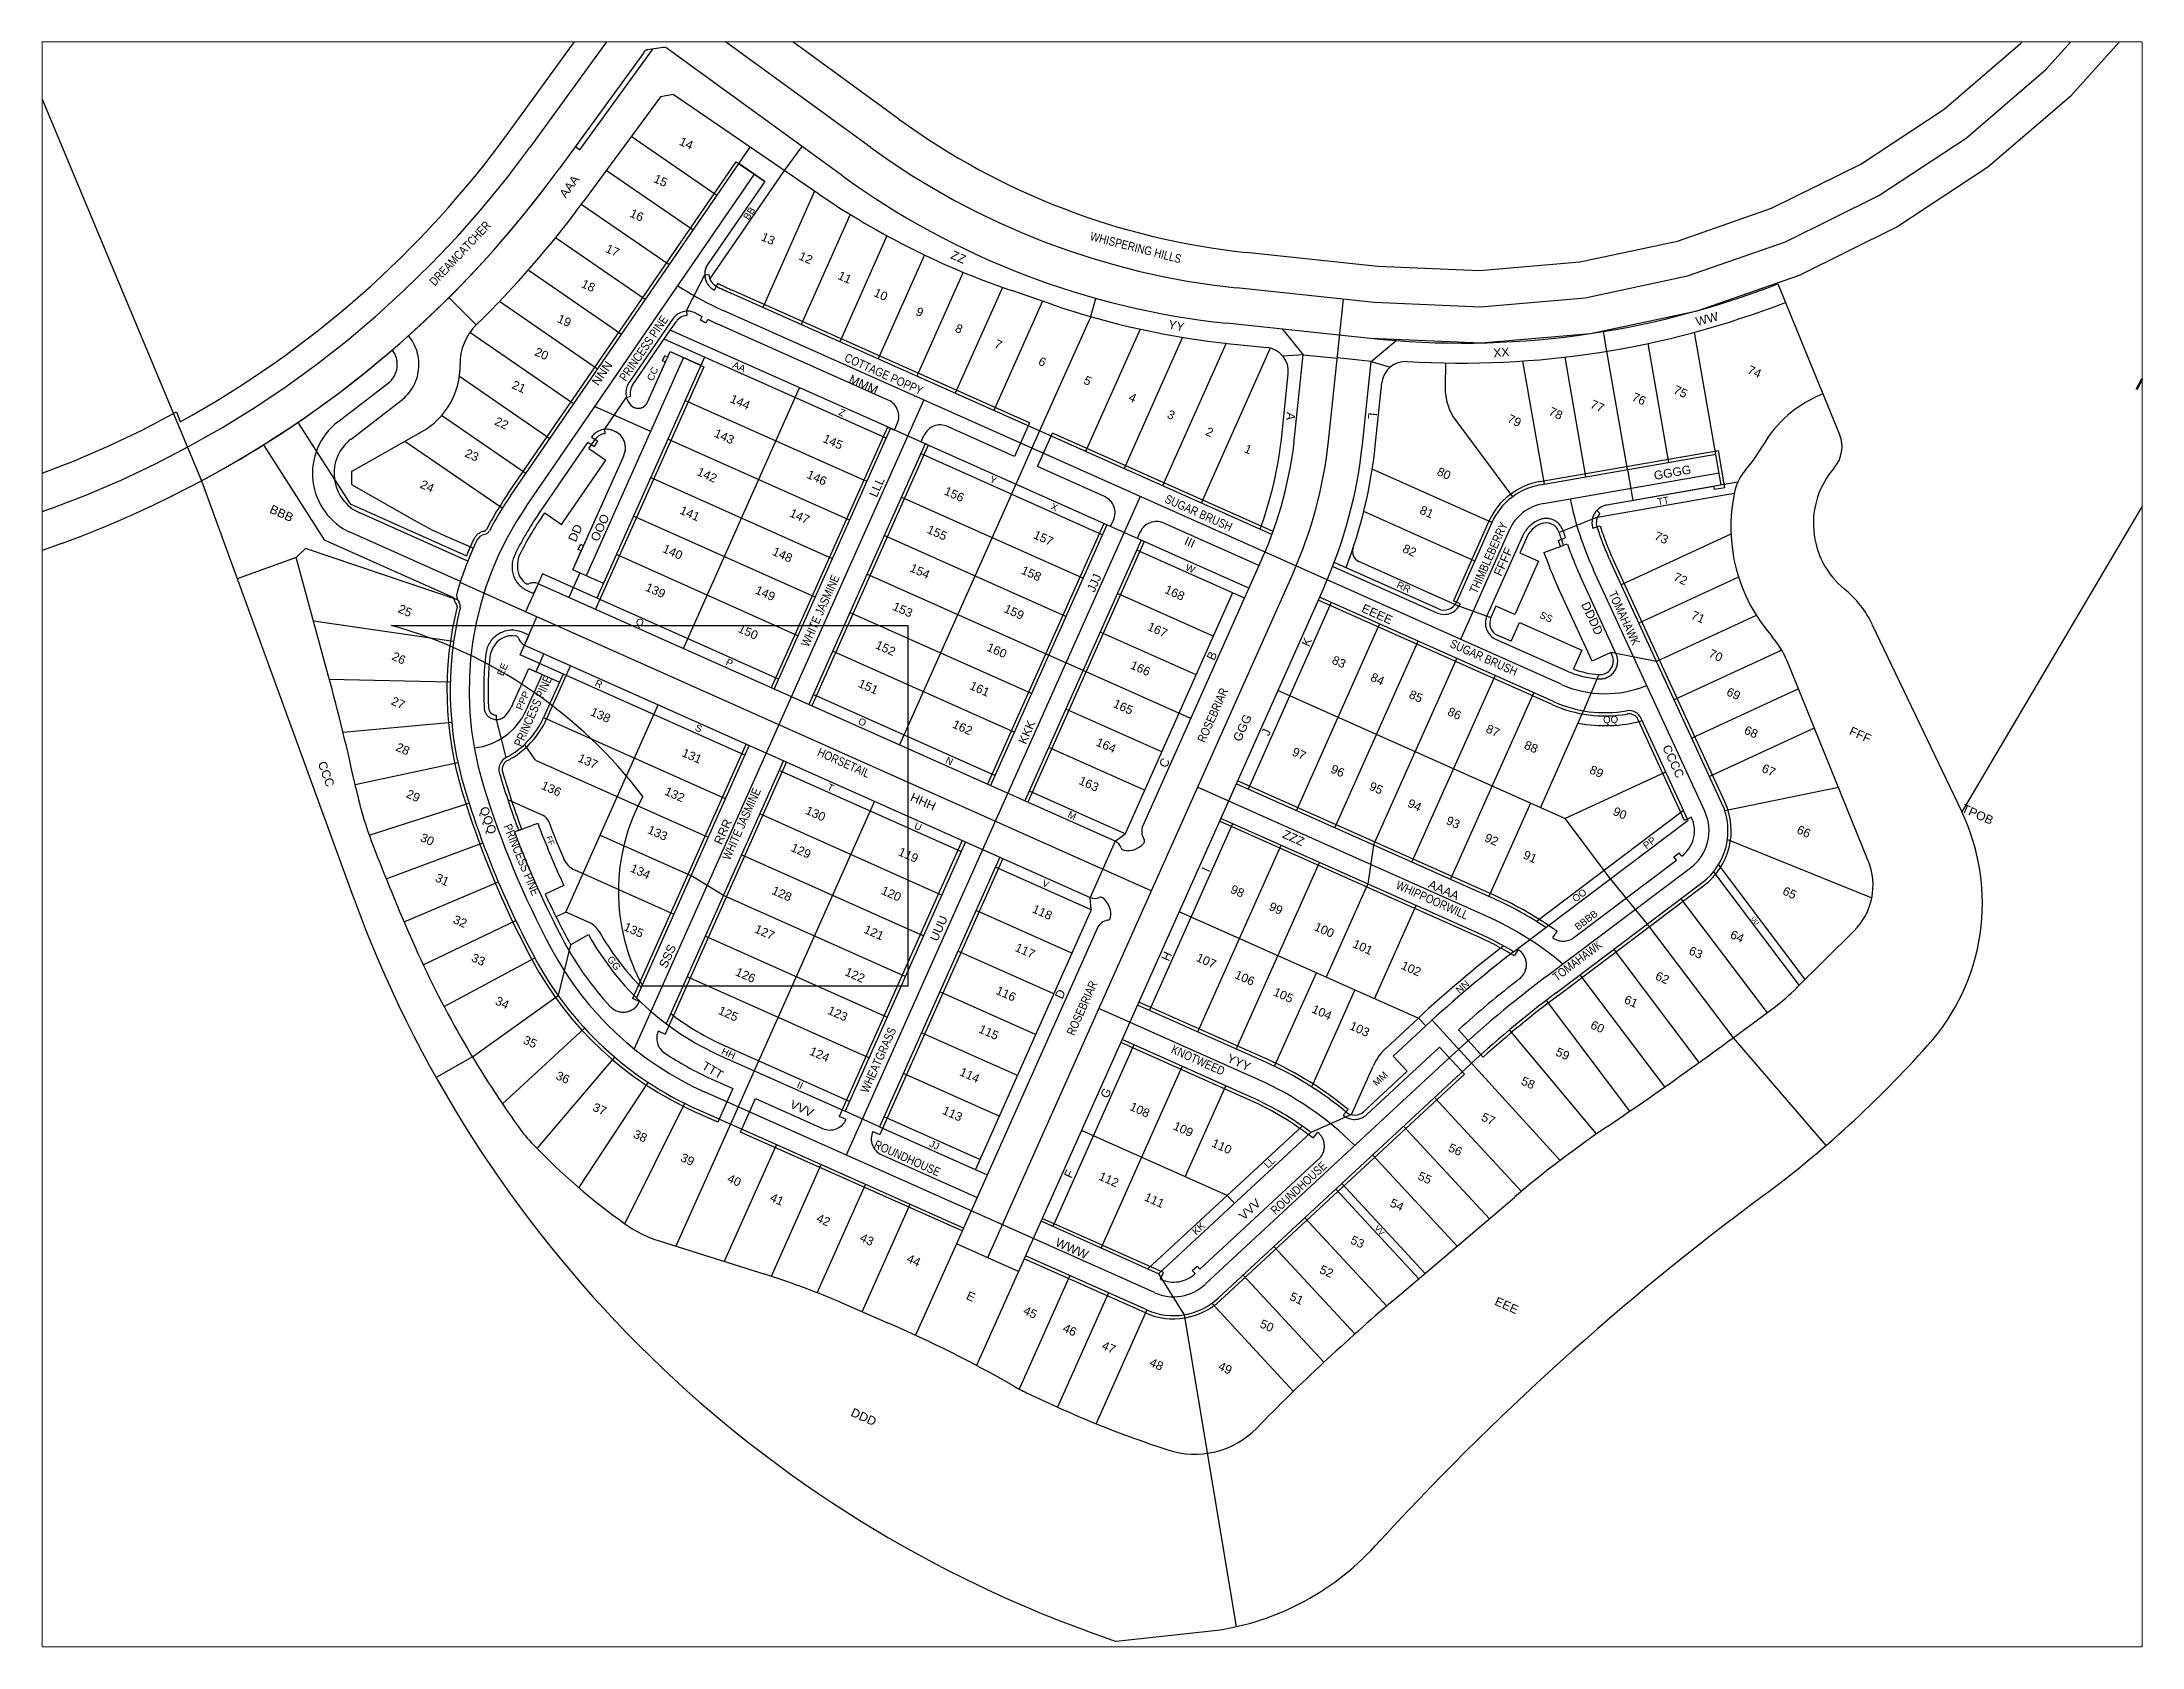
# Paper-space layout 'Layout1' of a CAD drawing. Extents: x 1.06 to 9.54, y 0.81 to 7.29.
# The model-space entities are those that its viewports show. They can reach past a viewport. Long polylines and large blocks are cut down to what shows.
import ezdxf
from ezdxf.enums import TextEntityAlignment as Align

# ---------------------------------------------------------------- set-up
doc = ezdxf.new("R2010")
doc.units = 21
doc.header["$MEASUREMENT"] = 0
doc.linetypes.add('CENTER2', pattern=[1.125, 0.75, -0.125, 0.125, -0.125])
doc.linetypes.add('DASHED2', pattern=[0.375, 0.25, -0.125])
for name, color, linetype in [('1', 7, 'Continuous'), ('V-ANNO', 7, 'Continuous'), ('V-LINE-CALC', 3, 'Continuous'), ('V-LINE-CNTR', 1, 'CENTER2'), ('V-LINE-ESMT', 7, 'DASHED2'), ('V-LINE-LOTS', 3, 'Continuous'), ('V-LINE-PIQ', 2, 'Continuous'), ('V-LINE-RTWY', 1, 'Continuous'), ('V-LINE-TIE', 5, 'DASHED2'), ('V-NODE-TPOB', 7, 'Continuous')]:
    doc.layers.add(name, color=color, linetype=linetype)
doc.styles.add('L80', font='simplex.shx', dxfattribs={"width": 0.85, "height": 8})
doc.styles.add('LOTNUM', font='arial.ttf')
doc.styles.add('ST', font='x-opta1d.shx', dxfattribs={"width": 0.85, "height": 31.496063})

psp = doc.layouts.get("Layout1")

msp = doc.modelspace()

# ---------------------------------------------------------------- texts
at = {"layer": '1', "style": 'ST', "width": 0.85}
for s, rotation, p in [('DREAMCATCHER', 46.8581, (6120203.6, 2197068.9)), ('WHISPERING HILLS', 345.5765, (6120828.6, 2197074.3)), ('PRINCESS PINE', 55.4884, (6120373.5, 2196981.1)), ('COTTAGE POPPY', 335.9545, (6120595.6, 2196957.3)), ('SUGAR BRUSH', 335.9545, (6120886.8, 2196828.9)), ('THIMBLEBERRY', 65.9545, (6121154.9, 2196787.4)), ('WHITE JASMINE', 65.9545, (6120536.8, 2196738.4)), ('TOMAHAWK', 294.7551, (6121280.5, 2196731.6)), ('SUGAR BRUSH', 335.9545, (6121150.5, 2196695.1)), ('PRINCESS PINE', 65.9545, (6120271.1, 2196645.6)), ('ROSEBRIAR', 65.9545, (6120899.8, 2196641.8)), ('HORSETAIL', 335.9545, (6120558.6, 2196597.8)), ('WHITE JASMINE', 65.9545, (6120464, 2196541.2)), ('PRINCESS PINE', 292.4807, (6120260.7, 2196508.1)), ('WHIPPOORWILL', 335.9545, (6121102.9, 2196470.8)), ('TOMAHAWK', 37.0243, (6121237.1, 2196414.7)), ('ROSEBRIAR', 65.9545, (6120778.9, 2196370.9)), ('WHEATGRASS', 65.9545, (6120590.5, 2196322.8)), ('KNOTWEED', 335.9545, (6120886.3, 2196322.7)), ('ROUNDHOUSE', 335.9545, (6120617.3, 2196232)), ('ROUNDHOUSE', 42.8277, (6120979.4, 2196204.5))]:
    msp.add_text(s, height=8, rotation=rotation, dxfattribs=at).set_placement(p, align=Align.MIDDLE_CENTER)
at = {"layer": 'V-ANNO', "style": 'LOTNUM'}
for s, p in [('14', (6120411.3, 2197167.1)), ('15', (6120387.6, 2197132.6)), ('16', (6120365.6, 2197100.6)), ('17', (6120343.1, 2197067.9)), ('13', (6120487, 2197078.8)), ('12', (6120521.8, 2197061.1)), ('18', (6120320.7, 2197035.4)), ('11', (6120557.9, 2197043)), ('10', (6120591.2, 2197027.2)), ('9', (6120627.2, 2197011.1)), ('19', (6120298.5, 2197003.1)), ('8', (6120663.5, 2196995.6)), ('20', (6120277.5, 2196972.4)), ('7', (6120699.9, 2196981.1)), ('6', (6120740.6, 2196965)), ('5', (6120782.5, 2196947.5)), ('74', (6121399.3, 2196955.8)), ('21', (6120256.5, 2196941.9)), ('144', (6120461.1, 2196927.8)), ('4', (6120824.1, 2196931.8)), ('76', (6121292.5, 2196930.7)), ('75', (6121330.9, 2196937.3)), ('22', (6120240.5, 2196908.2)), ('3', (6120859.7, 2196915.9)), ('79', (6121177.2, 2196910.6)), ('78', (6121215.6, 2196917.3)), ('77', (6121254, 2196924)), ('143', (6120446.4, 2196895.9)), ('145', (6120547, 2196891)), ('2', (6120895.3, 2196900)), ('23', (6120213, 2196878.7)), ('1', (6120931, 2196884.1)), ('24', (6120171.7, 2196849.9)), ('142', (6120430.5, 2196860.3)), ('146', (6120532.1, 2196857.7)), ('80', (6121112.1, 2196861.7)), ('156', (6120659.1, 2196842.5)), ('141', (6120414.6, 2196824.7)), ('147', (6120516.2, 2196822.1)), ('81', (6121096.2, 2196826.1)), ('155', (6120643.3, 2196806.9)), ('157', (6120741.7, 2196802)), ('82', (6121080.3, 2196790.5)), ('73', (6121313.3, 2196802.2)), ('140', (6120398.7, 2196789.1)), ('148', (6120500.3, 2196786.5)), ('154', (6120627.4, 2196771.3)), ('139', (6120382.8, 2196753.5)), ('149', (6120484.4, 2196750.9)), ('158', (6120730.4, 2196769.2)), ('168', (6120863.1, 2196751.3)), ('72', (6121330.9, 2196764.3)), ('25', (6120151.2, 2196734.8)), ('153', (6120611.5, 2196735.7)), ('159', (6120714.5, 2196733.6)), ('150', (6120468.5, 2196715.2)), ('167', (6120847.2, 2196717.1)), ('71', (6121347.2, 2196728.9)), ('152', (6120595.6, 2196700.1)), ('160', (6120698.6, 2196698)), ('70', (6121363.5, 2196693.4)), ('26', (6120145.4, 2196690.9)), ('166', (6120831.4, 2196681.5)), ('83', (6121015, 2196687.4)), ('151', (6120579.7, 2196664.5)), ('161', (6120682.7, 2196662.4)), ('84', (6121050.6, 2196671.5)), ('85', (6121086.2, 2196655.6)), ('69', (6121379.9, 2196658)), ('27', (6120144.8, 2196649.5)), ('138', (6120332, 2196638.2)), ('165', (6120815.5, 2196645.8)), ('86', (6121121.8, 2196639.7)), ('162', (6120666.8, 2196626.8)), ('87', (6121157.4, 2196623.8)), ('68', (6121396.2, 2196622.6)), ('28', (6120149.1, 2196606.9)), ('137', (6120320.4, 2196595.5)), ('131', (6120416.5, 2196600.4)), ('164', (6120799.6, 2196610.2)), ('97', (6120978.1, 2196602.5)), ('88', (6121192.7, 2196608.8)), ('96', (6121013.8, 2196586.6)), ('89', (6121253.2, 2196586)), ('67', (6121412.5, 2196587.2)), ('29', (6120158.7, 2196563.6)), ('136', (6120286.5, 2196570.1)), ('132', (6120400.6, 2196564.8)), ('163', (6120783.7, 2196574.6)), ('95', (6121049.4, 2196570.7)), ('130', (6120530.9, 2196547.1)), ('94', (6121085, 2196554.9)), ('93', (6121120.6, 2196539)), ('90', (6121274.9, 2196547.5)), ('30', (6120171.7, 2196523.2)), ('133', (6120384.8, 2196529.2)), ('92', (6121156.2, 2196523.1)), ('66', (6121444.9, 2196530.5)), ('129', (6120517.4, 2196512.7)), ('119', (6120616.7, 2196508.8)), ('91', (6121191.8, 2196507.2)), ('31', (6120185.6, 2196486)), ('134', (6120368.9, 2196493.6)), ('128', (6120499.7, 2196473)), ('120', (6120600.9, 2196473)), ('98', (6120921.1, 2196475.4)), ('65', (6121431.8, 2196473.8)), ('32', (6120202.1, 2196447.4)), ('118', (6120740.6, 2196455.9)), ('99', (6120956.7, 2196459.5)), ('135', (6120362.7, 2196439.4)), ('127', (6120483.8, 2196437.4)), ('121', (6120584.9, 2196437.1)), ('100', (6121001.4, 2196439.5)), ('101', (6121037, 2196423.6)), ('64', (6121383.3, 2196433.5)), ('33', (6120219, 2196412.1)), ('117', (6120724.7, 2196420.2)), ('107', (6120892.3, 2196411)), ('102', (6121081.8, 2196403.7)), ('63', (6121345.1, 2196418.6)), ('126', (6120466.1, 2196397.7)), ('122', (6120567.3, 2196397.8)), ('106', (6120927.9, 2196395.1)), ('62', (6121314.1, 2196395.2)), ('34', (6120241.1, 2196372.1)), ('116', (6120707, 2196380.5)), ('105', (6120963.6, 2196379.2)), ('104', (6120999.2, 2196363.3)), ('61', (6121285.2, 2196373.4)), ('125', (6120450.2, 2196362)), ('123', (6120551.4, 2196362.1)), ('115', (6120691.1, 2196344.9)), ('103', (6121034.1, 2196347.8)), ('60', (6121254.1, 2196349.9)), ('35', (6120266.9, 2196336)), ('124', (6120534.6, 2196324.4)), ('59', (6121221.9, 2196324.9)), ('114', (6120673.4, 2196305.2)), ('36', (6120297.1, 2196303)), ('58', (6121189.9, 2196298.1)), ('37', (6120331.2, 2196273.8)), ('113', (6120657.5, 2196269.6)), ('108', (6120830.8, 2196273.1)), ('38', (6120368.8, 2196248.9)), ('109', (6120871, 2196255.2)), ('57', (6121153.2, 2196264.7)), ('39', (6120412.4, 2196227.2)), ('110', (6120906.6, 2196239.3)), ('56', (6121122.6, 2196236.3)), ('112', (6120802.1, 2196208.7)), ('55', (6121094.4, 2196210.2)), ('40', (6120455.7, 2196208)), ('41', (6120495.2, 2196190.3)), ('111', (6120844.3, 2196189.5)), ('42', (6120538.1, 2196171.2)), ('54', (6121068.6, 2196185.3)), ('43', (6120578.4, 2196153.2)), ('53', (6121032.2, 2196151)), ('44', (6120621.6, 2196133.9)), ('52', (6121003.5, 2196123.7)), ('51', (6120975.9, 2196098.7)), ('45', (6120729.5, 2196085.8)), ('50', (6120948.3, 2196073.5)), ('46', (6120766, 2196069.5)), ('47', (6120802.1, 2196053.4)), ('48', (6120846.2, 2196037.8)), ('49', (6120909.7, 2196034.3))]:
    msp.add_text(s, height=8, rotation=335.9545, dxfattribs=at).set_placement(p, align=Align.CENTER)
for s, height, rotation, p in [(' AAA', 8, 54, (6120303.8, 2197129.5)), (' BB', 6.4, 55.4884, (6120470.4, 2197104.8)), (' ZZ', 8, 335.9545, (6120663.2, 2197066.1)), (' WW', 8, 14.8837, (6121355.5, 2197007.9)), (' YY', 8, 347.9219, (6120864.7, 2197002.4)), (' XX', 8, 4.6107, (6121165.2, 2196977.2)), (' NNN', 8, 55.4884, (6120334.1, 2196956.7)), (' CC', 6.4, 65.9545, (6120381.2, 2196956.3)), (' AA', 6.4, 335.9545, (6120460.7, 2196964.5)), (' MMM', 8, 335.9545, (6120575.5, 2196948.3)), (' Z', 6.4, 335.9545, (6120555.8, 2196922.2)), (' A', 8, 264, (6120972.1, 2196919.7)), (' L', 8, 264, (6121047.7, 2196920)), (' LLL', 8, 65.9545, (6120588.5, 2196851.3)), (' Y', 6.4, 335.9545, (6120695.7, 2196859.9)), (' GGGG', 8, 9.8837, (6121323.5, 2196866)), (' X', 6.4, 335.9545, (6120752.2, 2196834.8)), (' TT', 6.4, 9.8837, (6121315.2, 2196839.8)), (' BBB', 8, 335.9545, (6120037.2, 2196829.1)), (' OOO', 8, 65.9545, (6120332.4, 2196813.8)), (' DD', 8, 65.9545, (6120309.6, 2196808.9)), (' III', 8, 335.9545, (6120877.2, 2196802.3)), (' W', 6.4, 335.9545, (6120878, 2196778)), (' FFFF', 8, 65.9545, (6121167.9, 2196782.3)), (' JJJ', 8, 65.9545, (6120789.6, 2196762.7)), (' RR', 6.4, 335.9545, (6121075.3, 2196760.8)), (' EEEE', 8, 335.9545, (6121050.5, 2196735.9)), (' DDDD', 8, 294.7551, (6121250.2, 2196732.8)), (' Q', 6.4, 335.9545, (6120368.5, 2196727.5)), (' SS', 6.4, 335.9545, (6121207.2, 2196733.1)), (' K', 8, 65.9545, (6120986.1, 2196708.1)), (' EE', 6.4, 65.9545, (6120242.4, 2196683)), (' P', 6.4, 335.9545, (6120451.7, 2196690.8)), (' B', 8, 65.9545, (6120898.4, 2196695.3)), (' PPP', 6.4, 65.9545, (6120261.1, 2196654.2)), (' R', 6.4, 335.9545, (6120330.8, 2196671.3)), (' S', 6.4, 335.9545, (6120423.3, 2196630.2)), (' O', 6.4, 335.9545, (6120574.5, 2196635.9)), (' KKK', 8, 65.9545, (6120727.2, 2196624.6)), (' GGG', 8, 65.9545, (6120926.6, 2196628.7)), (' J', 8, 65.9545, (6120948.6, 2196624.6)), (' QQ', 6.4, 1.6136, (6121266.6, 2196636.8)), (' FFF', 8, 335.9545, (6121497.4, 2196624.3)), (' CCCC', 8, 294.7551, (6121325.2, 2196600.5)), (' CCC', 8, 290.017, (6120079.3, 2196588.8)), (' N', 6.4, 335.9545, (6120655.1, 2196599.9)), (' C', 8, 65.9545, (6120854.5, 2196596.3)), (' T', 6.4, 335.9545, (6120545.2, 2196575.4)), (' HHH', 8, 335.9545, (6120630.6, 2196562.4)), (' QQQ', 8, 289.0955, (6120228.2, 2196545.7)), (' M', 6.4, 335.9545, (6120768.6, 2196549.5)), (' FF', 5.12, 293.5705, (6120286.7, 2196526.7)), (' RRR', 8, 65.9545, (6120446.1, 2196532.6)), (' U', 6.4, 335.9545, (6120626.2, 2196539.3)), (' ZZZ', 8, 335.9545, (6120973.2, 2196528.9)), (' PP', 6.4, 37.0243, (6121302.8, 2196523)), (' V', 6.4, 335.9545, (6120744.3, 2196486.4)), (' I', 8, 65.9545, (6120892.7, 2196497.6)), (' AAAA', 8, 335.9545, (6121112.1, 2196480.7)), (' OO', 6.4, 37.0243, (6121237.9, 2196474.4)), (' UUU', 8, 65.9545, (6120645.8, 2196443.2)), (' BBBB', 6.4, 37.0243, (6121244.2, 2196451.5)), (' UU', 4, 307.0243, (6121401.1, 2196452.3)), (' GG', 6.4, 306.9837, (6120345.3, 2196413.4)), (' SSS', 8, 65.9545, (6120394.9, 2196417.5)), (' H', 8, 65.9545, (6120856.6, 2196417.4)), (' NN', 6.4, 40.325, (6121129.9, 2196389.7)), (' D', 8, 65.9545, (6120758.1, 2196382.4)), (' HH', 6.4, 335.9545, (6120450.8, 2196329.5)), (' TTT', 8, 329.3161, (6120436, 2196314.2)), (' YYY', 8, 335.9545, (6120922.7, 2196321.3)), (' II', 6.4, 335.9545, (6120516.9, 2196300)), (' G', 8, 65.9545, (6120800.3, 2196290.9)), (' MM', 6.4, 42.8277, (6121053.9, 2196304.7)), ('  VVV', 8, 335.9545, (6120517, 2196279.3)), (' JJ', 6.4, 335.9545, (6120641.3, 2196244.6)), (' F', 8, 65.9545, (6120766.3, 2196216.1)), (' LL', 6.4, 42.8277, (6120951.5, 2196227.1)), (' VVV', 8, 42.8277, (6120932.9, 2196183.6)), (' WWW', 8, 335.9545, (6120768.2, 2196149.2)), (' KK', 6.4, 42.8277, (6120885.8, 2196166.1)), (' VV', 5.12, 312.8277, (6121053.5, 2196166)), (' E', 8, 335.9545, (6120674.7, 2196104.8)), (' EEE', 8, 335.9545, (6121170.3, 2196096.5)), (' DDD', 8, 335.9545, (6120575.6, 2195993.4))]:
    msp.add_text(s, height=height, rotation=rotation, dxfattribs=at).set_placement(p, align=Align.MIDDLE)
at = {"layer": 'V-ANNO', "style": 'L80', "width": 0.85}
msp.add_text('TIE', height=36, rotation=61.7541, dxfattribs=at).set_placement((6121785.2, 2196924.8))
at = {"layer": 'V-ANNO', "color": 1, "style": 'LOTNUM'}
msp.add_text('TPOB', height=8, rotation=335.9545, dxfattribs=at).set_placement((6121607.3, 2196550.1), align=Align.MIDDLE)

# ---------------------------------------------------------------- linework, layer by layer
at = {"layer": 'V-LINE-CALC'}
msp.add_line((6122029.9, 2197294.1), (6121592.6, 2196552.3), dxfattribs=at)
at = {"layer": 'V-LINE-CNTR'}
for p, q in [((6120583.5, 2197166.8), (6120343.6, 2197341.1)), ((6120377.1, 2197316.7), (6120268.2, 2197166.8)), ((6120264.8, 2196834.8), (6120476, 2197142)), ((6121049, 2197023.6), (6120921.8, 2197037)), ((6121222.1, 2196670.3), (6120447, 2197016.1)), ((6121006.9, 2196895.3), (6121020.7, 2197026.6)), ((6120410.3, 2196972.5), (6120320.3, 2196770.7)), ((6120328.3, 2196927.3), (6120379.9, 2196904.3)), ((6120632.6, 2196933.3), (6120364.8, 2196333.1)), ((6121205.8, 2196837.6), (6121368.2, 2196865.9)), ((6120832.6, 2196844.1), (6120560.8, 2196234.9)), ((6119824.6, 2196832.5), (6119776.3, 2196814.9)), ((6121174, 2196812.8), (6121128.9, 2196711.8)), ((6120974.4, 2196774.1), (6120691.5, 2196140)), ((6121354.9, 2196552.9), (6121251.8, 2196776.5)), ((6120842.8, 2196479.2), (6120225.7, 2196754.6)), ((6120279.5, 2196679.3), (6120264.9, 2196646.7)), ((6121153, 2196455.8), (6120885.6, 2196575.1)), ((6121207.1, 2196399), (6121341.8, 2196500.6)), ((6120942.6, 2196304.4), (6120794.4, 2196370.6)), ((6121121.6, 2196327.5), (6120892.8, 2196115.4)), ((6120846.1, 2196107.7), (6120430.3, 2196293.2))]:
    msp.add_line(p, q, dxfattribs=at)
for centre, radius, start, end in [((6121130, 2197794.4), 775, 264, 19), ((6119499.6, 2197725.2), 950, 290, 324), ((6120994.9, 2197733.1), 700, 234, 264), ((6120569.2, 2197290.1), 300, 236.8347, 245.9545), ((6120609.1, 2196937.1), 400, 335.9545, 354), ((6121524.3, 2196902.1), 300, 191.5802, 204.7551), ((6120512, 2196664.9), 300, 145.4884, 196.9489), ((6121213.2, 2196795.2), 43, 99.8837, 155.9545), ((6121262.8, 2196761.6), 100, 245.9545, 292.6065), ((6120210.2, 2196671.2), 60, 276.3065, 335.9546), ((6121029.5, 2196822.6), 841, 196.9489, 208.1754), ((6121315.9, 2196534.9), 43, 307.0243, 24.7553), ((6121030.7, 2196181.9), 300, 49.9589, 65.9545), ((6120552.6, 2196567.1), 300, 208.1754, 245.9545), ((6121869.4, 2195520.8), 1100, 127.0243, 132.8277), ((6120820.3, 2196030.5), 300, 45.3113, 65.9545), ((6120863.6, 2196146.9), 43, 245.9545, 312.8277)]:
    msp.add_arc(centre, radius, start, end, dxfattribs=at)
at = {"layer": 'V-LINE-ESMT'}
for p, q in [((6120373.8, 2197255.1), (6120310.3, 2197167.7)), ((6120314.3, 2197164.8), (6120382, 2197257.9)), ((6120382, 2197257.9), (6120377, 2197257.1)), ((6120247.9, 2196846.4), (6120459.1, 2197153.6)), ((6120310.3, 2197167.7), (6120314.3, 2197164.8)), ((6120459.1, 2197153.6), (6120485.4, 2197135.5)), ((6120485.4, 2197135.5), (6120432.8, 2197059)), ((6120438.9, 2197034.9), (6120442.1, 2197041.2)), ((6120730.5, 2196912.1), (6120455.3, 2197034.8)), ((6120400.4, 2197008.2), (6120359.9, 2196949.3)), ((6120425.9, 2197007.3), (6120427.5, 2197010.5)), ((6120431.3, 2197004.7), (6120432.8, 2197007.8)), ((6120599.7, 2196933.2), (6120441.5, 2197003.8)), ((6120390.9, 2196969.6), (6120393, 2196974.2)), ((6120395.7, 2196973), (6120393, 2196974.2)), ((6120395.7, 2196973), (6120398, 2196978)), ((6120398, 2196978), (6120429, 2196964.1)), ((6120429, 2196964.1), (6120328.9, 2196739.7)), ((6120377.1, 2196931.2), (6120393.7, 2196968.4)), ((6120393.7, 2196968.4), (6120390.9, 2196969.6)), ((6120090.6, 2196913), (6120137, 2196948.7)), ((6120102.8, 2196897.1), (6120149.2, 2196932.8)), ((6120053.7, 2196912.6), (6120101.9, 2196837.2)), ((6120325.3, 2196899), (6120331.1, 2196895.1)), ((6120345.6, 2196904.8), (6120347, 2196904.2)), ((6120599, 2196908.3), (6120491.4, 2196667.2)), ((6120599, 2196908.3), (6120605.4, 2196905.5)), ((6120605.4, 2196905.5), (6120608.1, 2196911.4)), ((6120630.1, 2196894.5), (6120632.7, 2196900.4)), ((6120716.6, 2196881), (6120654.5, 2196908.7)), ((6120730.5, 2196912.1), (6120716.6, 2196881)), ((6120737.6, 2196871.7), (6120751.5, 2196902.7)), ((6120955.6, 2196811.6), (6120751.5, 2196902.7)), ((6120021.9, 2196891.8), (6120078, 2196804.1)), ((6120275.9, 2196827.2), (6120321.9, 2196894.1)), ((6120317.8, 2196798.3), (6120355.3, 2196882.4)), ((6120327.7, 2196890.1), (6120321.9, 2196894.1)), ((6120327.7, 2196890.1), (6120331.1, 2196895.1)), ((6120636.5, 2196891.6), (6120528.9, 2196650.5)), ((6120636.5, 2196891.6), (6120630.1, 2196894.5)), ((6121202.3, 2196857.8), (6121367.6, 2196886.6)), ((6121373.6, 2196852.1), (6121367.6, 2196886.6)), ((6120799.7, 2196844), (6120737.6, 2196871.7)), ((6121363.3, 2196853.4), (6121264.3, 2196836.1)), ((6121363.8, 2196850.4), (6121363.3, 2196853.4)), ((6121373.6, 2196852.1), (6121363.8, 2196850.4)), ((6120101.9, 2196837.2), (6120209.5, 2196789.2)), ((6120210.8, 2196784.3), (6120110.8, 2196828.8)), ((6120799, 2196819.1), (6120691.4, 2196578)), ((6120805.4, 2196816.2), (6120799, 2196819.1)), ((6120805.4, 2196816.2), (6120808.1, 2196822.2)), ((6120942.6, 2196780.2), (6120854.5, 2196819.5)), ((6121155.2, 2196821.1), (6121122.4, 2196747.6)), ((6120078, 2196804.1), (6120197.7, 2196750.7)), ((6120204, 2196765.4), (6120102.7, 2196810.6)), ((6120313, 2196795), (6120315.1, 2196799.5)), ((6120317.8, 2196798.3), (6120315.1, 2196799.5)), ((6120836.5, 2196802.4), (6120728.9, 2196561.3)), ((6120830.1, 2196805.2), (6120832.7, 2196811.2)), ((6120836.5, 2196802.4), (6120830.1, 2196805.2)), ((6121186.3, 2196807.3), (6121153.5, 2196733.7)), ((6121219.4, 2196803.4), (6121225.9, 2196805.8)), ((6121221.3, 2196797.7), (6121227.8, 2196800.1)), ((6121251.4, 2196814.8), (6121258.1, 2196817)), ((6120307.9, 2196776.2), (6120315.8, 2196793.7)), ((6120315.8, 2196793.7), (6120313, 2196795)), ((6121373.5, 2196561.5), (6121270.5, 2196785.1)), ((6120275.8, 2196763.4), (6120271.7, 2196754.3)), ((6120314.3, 2196773.4), (6120304.2, 2196750.7)), ((6120314.3, 2196773.4), (6120307.9, 2196776.2)), ((6121010.8, 2196779.4), (6121107, 2196736.4)), ((6121272.8, 2196698.7), (6121239.6, 2196770.8)), ((6120266.2, 2196756.8), (6120271.7, 2196754.3)), ((6121213.7, 2196651.6), (6120997.3, 2196748.1)), ((6121128.8, 2196744.7), (6121122.4, 2196747.6)), ((6120267.3, 2196715.8), (6120261.8, 2196718.2)), ((6120267.3, 2196715.8), (6120263.2, 2196706.6)), ((6121227.6, 2196682.6), (6121161.8, 2196711.9)), ((6120252.6, 2196652.2), (6120267.2, 2196684.8)), ((6120267.2, 2196684.8), (6120273.6, 2196682)), ((6120281, 2196698.7), (6120273.6, 2196682)), ((6120305.7, 2196687.7), (6120283.7, 2196638.4)), ((6121336.3, 2196544.3), (6121293.4, 2196637.4)), ((6120468.2, 2196615.2), (6120363.2, 2196379.8)), ((6120505.7, 2196598.5), (6120393.4, 2196346.8)), ((6121161.3, 2196474.6), (6120922.7, 2196581)), ((6121342.7, 2196547.3), (6121336.3, 2196544.3)), ((6120254, 2196533.8), (6120260.6, 2196536.2)), ((6121144.6, 2196437.1), (6120906, 2196543.6)), ((6120668.2, 2196525.9), (6120554.3, 2196270.7)), ((6120705.7, 2196509.2), (6120591.8, 2196254)), ((6121326.4, 2196510.9), (6121331.2, 2196514.6)), ((6121328.9, 2196507.7), (6121326.4, 2196510.9)), ((6121333.6, 2196511.4), (6121331.2, 2196514.6)), ((6121233.9, 2196436.2), (6121328.9, 2196507.7)), ((6121219.4, 2196382.6), (6121354.1, 2196484.2)), ((6121214.3, 2196436), (6121218.4, 2196441.6)), ((6121182.2, 2196425), (6121178.5, 2196419.1)), ((6120369.6, 2196376.9), (6120363.2, 2196379.8)), ((6120950.9, 2196323.2), (6120831.5, 2196376.4)), ((6120387, 2196349.7), (6120393.4, 2196346.8)), ((6120934.2, 2196285.7), (6120814.8, 2196339)), ((6121109.5, 2196334.7), (6121042.3, 2196272.3)), ((6121132.6, 2196309.7), (6121109.5, 2196334.7)), ((6121149.9, 2196325.5), (6121127.2, 2196350.9)), ((6120435.8, 2196305.5), (6120455.8, 2196296.6)), ((6120455.8, 2196296.6), (6120442, 2196265.5)), ((6121132.6, 2196309.7), (6120906.8, 2196100.4)), ((6120463, 2196256.1), (6120476.8, 2196287.2)), ((6120476.8, 2196287.2), (6120538.9, 2196259.5)), ((6121020.5, 2196271.7), (6121025, 2196277.1)), ((6120442, 2196265.5), (6120422, 2196274.4)), ((6120668, 2196164.7), (6120463, 2196256.1)), ((6120560.7, 2196267.8), (6120554.3, 2196270.7)), ((6120585.4, 2196256.8), (6120591.8, 2196254)), ((6120996.7, 2196256.2), (6120992.4, 2196250.7)), ((6120593.7, 2196235), (6120681.9, 2196195.7)), ((6120888, 2196129.4), (6120997.8, 2196231.1)), ((6120854.4, 2196126.4), (6120742.2, 2196176.4)), ((6120837.7, 2196088.9), (6120725.5, 2196139)), ((6120851.6, 2196120), (6120854.4, 2196126.4)), ((6120880.9, 2196128.2), (6120885.3, 2196132.3)), ((6120883.6, 2196125.3), (6120880.9, 2196128.2)), ((6120888, 2196129.4), (6120885.3, 2196132.3))]:
    msp.add_line(p, q, dxfattribs=at)
for centre, radius, start, end in [((6120377.8, 2197252.2), 5, 99, 144), ((6120446.4, 2197049.6), 16.5, 145.4884, 242.947), ((6120569.2, 2197290.1), 279.5, 242.947, 245.9545), ((6120414, 2196998.9), 16.5, 61.9345, 145.4884), ((6120569.2, 2197290.1), 313.5, 241.9345, 243.1142), ((6120569.2, 2197290.1), 317, 243.1142, 244.1986), ((6120569.2, 2197290.1), 313.5, 244.1986, 245.9545), ((6120123.6, 2196966.1), 22, 307.5297, 37.8816), ((6120123.6, 2196966.1), 42, 307.5297, 39.5033), ((6120373.5, 2196940), 16.5, 145.4884, 224.0198), ((6120368.4, 2196935.1), 9.5, 224.0198, 335.9545), ((6120593, 2196918.1), 16.5, 335.9545, 65.9545), ((6120127.1, 2196865.4), 60, 127.5297, 245.9545), ((6120127.1, 2196865.4), 40, 127.5297, 245.9545), ((6120338.9, 2196889.7), 16.5, 65.9545, 145.4884), ((6120340.2, 2196889.1), 16.5, 335.9545, 65.9545), ((6120647.8, 2196893.7), 16.5, 65.9545, 155.9545), ((6121213.2, 2196795.2), 63.5, 99.8837, 155.9545), ((6120512, 2196664.9), 320.5, 145.4884, 152.3571), ((6120793, 2196828.9), 16.5, 335.9545, 65.9545), ((6120512, 2196664.9), 286.5, 145.4884, 154.1405), ((6120847.8, 2196804.4), 16.5, 65.9545, 155.9545), ((6121213.2, 2196795.2), 29.5, 112.6793, 155.9545), ((6121208.2, 2196807.2), 16.5, 16.7067, 112.6793), ((6121267.1, 2196819.8), 16.5, 99.8837, 197.7348), ((6120512, 2196664.9), 327, 154.7185, 157.653), ((6120228.5, 2196798.7), 13.5, 100.8337, 154.7185), ((6120225.4, 2196815), 3, 280.8337, 332.3571), ((6121524.3, 2196902.1), 320.5, 197.9353, 199.0082), ((6121524.3, 2196902.1), 313.5, 196.7067, 197.8933), ((6121524.3, 2196902.1), 313.5, 198.9902, 204.7551), ((6121524.3, 2196902.1), 279.5, 197.7348, 204.7551), ((6120276.2, 2196779.1), 24.5, 154.1405, 245.9545), ((6120512, 2196664.9), 320.5, 166.0989, 196.9489), ((6120211, 2196752.7), 13.5, 188.3774, 217.6222), ((6120197.9, 2196742.6), 3, 346.0989, 37.6222), ((6121113.8, 2196751.5), 16.5, 245.9545, 335.9545), ((6121168.5, 2196727), 16.5, 155.9545, 245.9545), ((6120251.8, 2196695.8), 24.5, 65.9545, 173.2074), ((6120512, 2196664.9), 286.5, 173.2074, 183.2587), ((6121257.9, 2196691.8), 16.5, 265.9304, 24.7551), ((6121262.8, 2196761.6), 86.5, 245.9545, 265.9304), ((6120237.4, 2196649.2), 11.5, 183.2587, 321.1552), ((6120210.2, 2196671.2), 46.5, 321.1552, 335.9545), ((6121262.8, 2196761.6), 120.5, 245.9545, 279.7082), ((6120210.2, 2196671.2), 80.5, 297.7864, 335.9545), ((6121284.8, 2196633.5), 9.5, 24.7551, 99.7082), ((6120252.1, 2196591.6), 9.5, 117.7864, 195.7529), ((6120512, 2196664.9), 279.5, 195.7529, 196.9489), ((6121029.5, 2196822.6), 861.5, 196.9489, 208.1754), ((6121029.5, 2196822.6), 820.5, 196.9489, 200.4259), ((6121315.9, 2196534.9), 29.5, 307.0243, 24.7551), ((6121315.9, 2196534.9), 63.5, 307.0243, 24.7551), ((6121029.5, 2196822.6), 827.5, 200.4259, 208.1754), ((6121030.7, 2196181.9), 320.5, 54.1458, 65.9545), ((6120552.6, 2196567.1), 286.5, 208.1754, 222.8143), ((6121030.7, 2196181.9), 279.5, 58.0752, 65.9545), ((6121224, 2196449.3), 16.5, 234.1458, 307.0243), ((6120552.6, 2196567.1), 320.5, 208.1754, 245.9545), ((6121173.5, 2196411), 16.5, 308.0145, 58.0752), ((6121869.4, 2195520.8), 1113.5, 128.0145, 131.7992), ((6120354.5, 2196383.6), 16.5, 222.8143, 335.9545), ((6121869.4, 2195520.8), 1079.5, 127.0243, 131.8), ((6120402.1, 2196343), 16.5, 155.9539, 236.1225), ((6120552.6, 2196567.1), 286.5, 236.1225, 245.9545), ((6120820.3, 2196030.5), 320.5, 50.3148, 65.9545), ((6120820.3, 2196030.5), 279.5, 51.9916, 65.9545), ((6120545.7, 2196274.6), 16.5, 245.9545, 335.9545), ((6120600.5, 2196250.1), 16.5, 155.9545, 245.9545), ((6120986.6, 2196243.2), 16.5, 312.8277, 51.9916), ((6121031, 2196284.4), 16.5, 230.3148, 312.8277), ((6120863.6, 2196146.9), 29.5, 245.9545, 312.8277), ((6120863.6, 2196146.9), 63.5, 245.9545, 312.8277)]:
    msp.add_arc(centre, radius, start, end, dxfattribs=at)
at = {"layer": 'V-LINE-LOTS'}
for p, q in [((6120388.9, 2197213.8), (6120317.6, 2197116.7)), ((6120400.7, 2197215.8), (6120388.9, 2197213.8)), ((6120535.6, 2197123.7), (6120400.7, 2197215.8)), ((6120441.3, 2197122.5), (6120361.9, 2197177.1)), ((6120250.3, 2196844.7), (6120472, 2197167.1)), ((6120485.4, 2197135.5), (6120461.6, 2197151.9)), ((6120503.8, 2197145.4), (6120520.1, 2197167.8)), ((6120419.2, 2197090.4), (6120338.9, 2197145.6)), ((6120485.4, 2197135.5), (6120432.8, 2197059)), ((6120434.8, 2197045.1), (6120503.8, 2197145.4)), ((6120397.1, 2197058.2), (6120315.8, 2197114.2)), ((6120531.5, 2197126.4), (6120483.6, 2197018.9)), ((6120564.6, 2197104.8), (6120519.2, 2197003.1)), ((6120375, 2197026.1), (6120291.9, 2197083.3)), ((6120598.5, 2197085.2), (6120554.8, 2196987.2)), ((6120352.9, 2196994), (6120266.6, 2197053.3)), ((6120633.3, 2197067.4), (6120590.4, 2196971.3)), ((6120413, 2197015.9), (6120429.9, 2197049)), ((6120429.9, 2197049), (6120433.9, 2197049.2)), ((6120668.9, 2197051.5), (6120626, 2196955.4)), ((6120705.4, 2197037.4), (6120661.7, 2196939.5)), ((6120752.2, 2197021.4), (6120714, 2197034.4)), ((6120218.7, 2197002.7), (6120193.4, 2197028.1)), ((6120330.8, 2196961.8), (6120240, 2197024.3)), ((6120413, 2197015.9), (6120413.3, 2197011.4)), ((6120954.6, 2196808.8), (6120454.1, 2197032.1)), ((6120742.4, 2197024.7), (6120697.3, 2196923.6)), ((6120787, 2197010.5), (6120791.7, 2197027.3)), ((6120308.7, 2196929.7), (6120212.7, 2196995.7)), ((6120363.2, 2196947), (6120398.1, 2196997.9)), ((6120398.1, 2196997.9), (6120403.7, 2197006)), ((6120601.8, 2196907.1), (6120398.1, 2196997.9)), ((6120787, 2197010.5), (6120739.7, 2196904.7)), ((6120832.7, 2196998.9), (6120782.2, 2196885.7)), ((6121264.4, 2196978.3), (6121261.4, 2196996.6)), ((6121370.2, 2196854.6), (6121345.5, 2196995.9)), ((6120377.1, 2196931.2), (6120398, 2196978)), ((6120597.7, 2196898), (6120392.4, 2196989.6)), ((6120398, 2196978), (6120426.3, 2196965.4)), ((6120872, 2196991.3), (6120817.8, 2196869.8)), ((6120912.2, 2196985.7), (6120853.4, 2196853.9)), ((6120952.9, 2196981.2), (6120889.1, 2196838)), ((6120916.3, 2196985.3), (6120950.1, 2196981.7)), ((6120983.6, 2196975.2), (6120964.9, 2196973.7)), ((6120983.6, 2196975.2), (6121015, 2196971.9)), ((6121283.4, 2196868.9), (6121264.4, 2196978.3)), ((6121321.8, 2196875.6), (6121302.7, 2196985.6)), ((6120286.6, 2196897.5), (6120203, 2196955.1)), ((6120429.7, 2196972.9), (6120330.2, 2196750.1)), ((6120963.7, 2196899.8), (6120969.7, 2196957.5)), ((6121046.3, 2196968.9), (6121015, 2196972.2)), ((6121015, 2196972.2), (6121015, 2196971.9)), ((6121046.3, 2196968.9), (6121064, 2196963.7)), ((6121115.2, 2196967.5), (6121114.8, 2196945)), ((6121206.6, 2196855.5), (6121186.8, 2196969.3)), ((6121245, 2196862.2), (6121225.7, 2196972.9)), ((6120337.2, 2196906.1), (6120357.5, 2196935.8)), ((6120357.5, 2196935.8), (6120361.4, 2196936.8)), ((6120410.2, 2196703.5), (6120517.7, 2196944.6)), ((6121050.2, 2196890.7), (6121056.3, 2196949.2)), ((6120264.6, 2196865.4), (6120186.6, 2196919)), ((6120579.8, 2196857.8), (6120411.7, 2196932.7)), ((6120103.3, 2196867.2), (6120168, 2196903.7)), ((6120322.7, 2196888.3), (6120328.6, 2196896.8)), ((6120337.2, 2196906.1), (6120337.6, 2196902.1)), ((6120345.6, 2196904.8), (6120347, 2196904.2)), ((6120563.9, 2196822.2), (6120395.8, 2196897.1)), ((6120601.8, 2196907.1), (6120494.2, 2196666)), ((6120633.7, 2196892.8), (6120601.8, 2196907.1)), ((6120739.7, 2196904.7), (6120717.7, 2196855.3)), ((6121124.7, 2196914.2), (6121177.1, 2196843.8)), ((6120242.7, 2196833.1), (6120152.6, 2196895)), ((6120297.6, 2196818.2), (6120338.4, 2196877.5)), ((6120307.9, 2196776.2), (6120355.3, 2196882.4)), ((6120322.7, 2196888.3), (6120338.4, 2196877.5)), ((6120633.7, 2196892.8), (6120526.2, 2196651.7)), ((6120797.7, 2196808.7), (6120629.6, 2196883.7)), ((6120801.8, 2196817.9), (6120633.7, 2196892.8)), ((6121202.8, 2196854.8), (6121365.2, 2196883.1)), ((6120103.3, 2196867.2), (6120103.2, 2196855.2)), ((6120548, 2196786.5), (6120379.9, 2196861.5)), ((6121158, 2196819.9), (6121047.4, 2196869.2)), ((6121283.4, 2196868.9), (6121288.4, 2196840.3)), ((6120103.2, 2196855.2), (6120161.3, 2196822)), ((6120713.7, 2196846.2), (6120610.2, 2196614.2)), ((6120779.8, 2196768.5), (6120611.7, 2196843.5)), ((6120717.7, 2196855.3), (6120713.7, 2196846.2)), ((6121255.7, 2196825), (6121382.1, 2196847)), ((6121385.3, 2196857.2), (6121264.3, 2196836.1)), ((6120279.2, 2196824.9), (6120282, 2196828.9)), ((6120282, 2196828.9), (6120297.6, 2196818.2)), ((6120532.1, 2196750.9), (6120364, 2196825.9)), ((6121142.1, 2196784.3), (6121039.5, 2196830)), ((6121158, 2196819.9), (6121125.2, 2196746.4)), ((6121255.7, 2196825), (6121220.2, 2196810.8)), ((6121255.1, 2196831.2), (6121258, 2196828.4)), ((6120215.8, 2196796.1), (6120188.7, 2196808.1)), ((6120763.9, 2196732.9), (6120595.8, 2196807.9)), ((6120801.8, 2196817.9), (6120694.2, 2196576.8)), ((6120833.7, 2196803.6), (6120726.1, 2196562.5)), ((6120833.7, 2196803.6), (6120801.8, 2196817.9)), ((6120933.3, 2196759.2), (6120833.7, 2196803.6)), ((6121189.9, 2196805.6), (6121183.8, 2196791.9)), ((6121379.1, 2196809.1), (6121277.7, 2196762.3)), ((6120052, 2196787.7), (6119997.6, 2196767.9)), ((6120052, 2196787.7), (6120060.8, 2196795.9)), ((6120081.7, 2196678.8), (6120052, 2196787.7)), ((6120201.4, 2196748.4), (6120060.8, 2196795.9)), ((6120257.8, 2196788.1), (6120256.9, 2196781.8)), ((6120516.2, 2196715.3), (6120348.2, 2196790.3)), ((6120929.2, 2196750), (6120829.6, 2196794.5)), ((6121108.7, 2196740), (6121012.2, 2196783.1)), ((6121123.9, 2196744.2), (6121035, 2196783.8)), ((6121201.2, 2196784.2), (6121179.2, 2196734.9)), ((6121183.8, 2196791.9), (6121201.2, 2196784.2)), ((6121206.2, 2196792.3), (6121224.1, 2196798.7)), ((6121370.8, 2196560.2), (6121267.7, 2196783.8)), ((6120264.2, 2196737.4), (6120203.6, 2196764.4)), ((6120275.8, 2196763.4), (6120264.2, 2196737.4)), ((6120279.8, 2196772.6), (6120275.8, 2196763.4)), ((6120498.3, 2196675.1), (6120279.8, 2196772.6)), ((6120336.3, 2196763.6), (6120307.9, 2196776.2)), ((6120748, 2196697.3), (6120579.9, 2196772.3)), ((6121250.7, 2196691.7), (6121218.7, 2196761.2)), ((6121386.2, 2196769.4), (6121294, 2196726.9)), ((6120900.3, 2196714.8), (6120811.7, 2196754.3)), ((6120918.2, 2196754.9), (6120818.8, 2196532.1)), ((6121009.5, 2196746), (6120932.5, 2196573.4)), ((6121215, 2196654.3), (6120998.5, 2196750.9)), ((6121123.9, 2196744.2), (6121157.1, 2196732.1)), ((6121161.8, 2196742.6), (6121157.1, 2196732.1)), ((6121179.2, 2196734.9), (6121161.8, 2196742.6)), ((6120068, 2196729), (6120197.7, 2196710.3)), ((6120263.2, 2196706.6), (6120274.8, 2196732.7)), ((6120732.1, 2196661.7), (6120564, 2196736.7)), ((6120977.2, 2196553.4), (6121054.2, 2196726)), ((6121175.8, 2196710.1), (6121183.5, 2196727.4)), ((6121183.5, 2196727.4), (6121241.1, 2196701.8)), ((6121402.6, 2196734), (6121310.3, 2196691.5)), ((6120234.1, 2196704), (6120231.5, 2196698.3)), ((6120259.1, 2196697.5), (6120263.2, 2196706.6)), ((6120884.4, 2196679.1), (6120795.8, 2196718.7)), ((6121012.8, 2196537.5), (6121089.9, 2196710.1)), ((6121175.8, 2196710.1), (6121163.5, 2196715.6)), ((6120252.6, 2196652.2), (6120267.2, 2196684.8)), ((6120466.9, 2196604.8), (6120259.1, 2196697.5)), ((6120267.2, 2196684.8), (6120295.5, 2196672.2)), ((6120716.2, 2196626.1), (6120548.2, 2196701)), ((6120779.9, 2196683), (6120748, 2196697.3)), ((6120879.5, 2196638.6), (6120779.9, 2196683)), ((6121048.5, 2196521.6), (6121125.5, 2196694.2)), ((6121241.1, 2196701.8), (6121233.4, 2196684.5)), ((6121268, 2196699.7), (6121250.7, 2196691.7)), ((6121269.2, 2196697), (6121268, 2196699.7)), ((6121310.3, 2196691.5), (6121268, 2196699.7)), ((6121426.1, 2196701.9), (6121326.6, 2196656.1)), ((6121506.2, 2196507.2), (6121431, 2196691.9)), ((6120082.7, 2196675.2), (6120194.6, 2196672.5)), ((6120298.9, 2196679.8), (6120280.9, 2196639.6)), ((6121225.4, 2196546.2), (6120960, 2196664.6)), ((6121084.1, 2196505.7), (6121161.1, 2196678.3)), ((6121257, 2196679.3), (6121242.9, 2196645.8)), ((6121441.5, 2196666.1), (6121343, 2196620.6)), ((6120301.4, 2196459.7), (6120386.9, 2196651.4)), ((6120698.3, 2196585.9), (6120530.2, 2196660.9)), ((6120852.6, 2196607.9), (6120764, 2196647.4)), ((6121119.7, 2196489.8), (6121196.7, 2196662.4)), ((6121202.9, 2196556.2), (6121242.9, 2196645.8)), ((6120195.9, 2196635.1), (6120095.4, 2196625.6)), ((6120237.3, 2196637.7), (6120237.3, 2196641.7)), ((6120246.3, 2196602.6), (6120237.3, 2196637.7)), ((6120280.9, 2196639.6), (6120449, 2196564.6)), ((6121339, 2196545.6), (6121296.1, 2196638.7)), ((6121456.2, 2196629.9), (6121359.3, 2196585.2)), ((6120273.5, 2196600.2), (6120263.4, 2196614.9)), ((6120471, 2196613.9), (6120366.7, 2196380.3)), ((6120836.7, 2196572.3), (6120748.2, 2196611.8)), ((6120106.6, 2196577.6), (6120201.6, 2196598.1)), ((6120273.5, 2196600.2), (6120433.1, 2196529)), ((6120502.9, 2196599.7), (6120394.4, 2196356.4)), ((6120666.9, 2196515.6), (6120498.9, 2196590.6)), ((6121225.4, 2196546.2), (6121318.9, 2196589.3)), ((6120818.8, 2196532.1), (6120730.2, 2196571.6)), ((6121160.1, 2196471.8), (6120921.5, 2196578.3)), ((6121478.6, 2196574.8), (6121373.5, 2196553.4)), ((6120119.6, 2196530.9), (6120211.9, 2196560.5)), ((6120280.4, 2196549), (6120247.8, 2196563.5)), ((6120586.9, 2196562.2), (6120475.7, 2196312.9)), ((6120649, 2196475.4), (6120480.9, 2196550.4)), ((6121193.8, 2196560.3), (6121155.3, 2196474)), ((6121199, 2196451.1), (6121335.2, 2196553.9)), ((6120257.7, 2196535.2), (6120275.5, 2196541.9)), ((6120333.2, 2196530.9), (6120417.2, 2196493.4)), ((6120809.7, 2196525.2), (6120818.8, 2196532.1)), ((6120918.2, 2196541.4), (6120841.2, 2196368.8)), ((6121145.8, 2196439.9), (6120907.3, 2196546.3)), ((6121207.9, 2196445.3), (6121339.5, 2196544.6)), ((6121225.4, 2196546.2), (6121267.5, 2196490.3)), ((6120135.3, 2196490.5), (6120224.7, 2196523.7)), ((6120632.1, 2196437.7), (6120464.1, 2196512.7)), ((6120671, 2196524.7), (6120559.7, 2196275.4)), ((6120702.9, 2196510.4), (6120591.7, 2196261.1)), ((6120809.7, 2196525.2), (6120786.5, 2196473.2)), ((6120886, 2196348.8), (6120963, 2196521.4)), ((6121048.5, 2196521.6), (6121043.3, 2196485.6)), ((6121375.8, 2196526.7), (6121509.4, 2196472.7)), ((6120309.7, 2196498.7), (6120401.3, 2196457.8)), ((6120447.3, 2196475), (6120417.2, 2196493.4)), ((6120787.4, 2196461.8), (6120698.8, 2196501.3)), ((6120921.6, 2196333), (6120998.6, 2196505.6)), ((6121267.5, 2196490.3), (6121301.8, 2196448.5)), ((6121363, 2196496.9), (6121442.2, 2196391.8)), ((6121367.5, 2196503.4), (6121447.6, 2196397.2)), ((6120151.9, 2196450.5), (6120239.1, 2196487.5)), ((6120299.7, 2196484.1), (6120282.4, 2196476.2)), ((6120615.3, 2196400.1), (6120447.3, 2196475)), ((6120787.4, 2196461.8), (6120786.5, 2196473.2)), ((6121004.8, 2196399.3), (6121043.3, 2196485.6)), ((6121217.6, 2196385), (6121352.3, 2196486.6)), ((6121332.9, 2196472), (6121412.5, 2196366.6)), ((6120169.5, 2196411), (6120255.1, 2196452)), ((6120301.4, 2196459.7), (6120292.5, 2196455.2)), ((6120323.1, 2196450), (6120301.4, 2196459.7)), ((6120787.4, 2196461.8), (6120680.3, 2196221.6)), ((6120769.5, 2196421.6), (6120680.9, 2196461.1)), ((6121089.8, 2196361.4), (6120868.8, 2196460)), ((6121049.6, 2196379.3), (6121088.1, 2196465.6)), ((6120305.9, 2196429.4), (6120322.4, 2196438.9)), ((6120598.5, 2196362.4), (6120430.5, 2196437.4)), ((6121178.1, 2196422.8), (6121207.9, 2196445.3)), ((6121301.8, 2196448.5), (6121381.1, 2196343.4)), ((6121439.9, 2196389.5), (6121492.8, 2196442)), ((6120188.8, 2196372.3), (6120272.7, 2196417.2)), ((6120305.9, 2196429.4), (6120294.3, 2196382.4)), ((6120752.7, 2196383.9), (6120664.1, 2196423.5)), ((6121270.7, 2196425), (6121349.5, 2196320.5)), ((6120581.7, 2196324.7), (6120413.7, 2196399.7)), ((6120957.1, 2196317), (6120995.7, 2196403.4)), ((6121239.5, 2196401.5), (6121317.7, 2196297.9)), ((6120215.1, 2196325.7), (6120294.3, 2196382.4)), ((6120735.9, 2196346.3), (6120647.3, 2196385.8)), ((6120949.7, 2196320.4), (6120830.3, 2196373.7)), ((6120991.4, 2196297.9), (6121031.3, 2196387.5)), ((6121285.7, 2196275.6), (6121208.4, 2196378)), ((6121090, 2196361.6), (6121059.9, 2196333.6)), ((6121096.8, 2196354.3), (6121066.8, 2196326.4)), ((6121096.8, 2196354.3), (6121090, 2196361.6)), ((6121102.8, 2196359.7), (6121139.2, 2196319.9)), ((6120242.8, 2196282.4), (6120318.8, 2196352.3)), ((6120563.8, 2196284.5), (6120449.3, 2196335.6)), ((6120719.1, 2196308.6), (6120630.5, 2196348.1)), ((6120826.9, 2196336.8), (6120752, 2196168.8)), ((6120935.4, 2196288.4), (6120816, 2196341.7)), ((6121254.9, 2196254.5), (6121174.4, 2196350.6)), ((6121381.1, 2196343.4), (6121467, 2196243.7)), ((6120215.1, 2196325.7), (6120181.4, 2196306.8)), ((6120274.9, 2196241), (6120346.7, 2196325.4)), ((6120445.2, 2196326.5), (6120559.7, 2196275.4)), ((6120796.7, 2196148.8), (6120871.7, 2196316.9)), ((6121133.5, 2196314.7), (6120904.7, 2196102.6)), ((6121028.1, 2196272.3), (6121048.2, 2196317.3)), ((6121066.8, 2196326.4), (6121079.7, 2196312.5)), ((6121139.2, 2196319.9), (6121221.3, 2196230)), ((6120313.5, 2196204.7), (6120377.7, 2196302.1)), ((6120475.7, 2196312.9), (6120453.7, 2196263.6)), ((6120702.3, 2196270.9), (6120613.7, 2196310.5)), ((6120874.4, 2196214.9), (6120911.9, 2196299)), ((6121079.7, 2196312.5), (6121039.5, 2196275.3)), ((6120356.1, 2196171.4), (6120411.4, 2196282.8)), ((6120669.2, 2196167.4), (6120423.2, 2196277.2)), ((6120591.7, 2196261.1), (6120559.7, 2196275.4)), ((6121104.9, 2196288.1), (6121185.4, 2196201.3)), ((6120453.7, 2196263.6), (6120403.3, 2196150.7)), ((6120591.7, 2196261.1), (6120691.2, 2196216.7)), ((6120684.3, 2196230.7), (6120595.8, 2196270.3)), ((6120913.2, 2196197.6), (6120778.5, 2196257.7)), ((6120982.4, 2196261.8), (6120839.8, 2196129.6)), ((6120990.6, 2196255.8), (6120849.7, 2196125.2)), ((6121028.1, 2196272.3), (6120990.6, 2196255.8)), ((6121076.3, 2196261.6), (6121155.7, 2196176.1)), ((6120496.2, 2196244.6), (6120448, 2196136.6)), ((6120491.6, 2196122.8), (6120537.7, 2196226.1)), ((6121047.7, 2196235.1), (6121125.9, 2196150.8)), ((6120534.1, 2196107.5), (6120578.8, 2196207.7)), ((6120913.2, 2196197.6), (6120919.9, 2196190.3)), ((6121013.6, 2196203.5), (6121090.5, 2196120.6)), ((6121019.1, 2196208.6), (6121096.2, 2196125.5)), ((6120575.6, 2196090), (6120619.9, 2196189.4)), ((6121066.5, 2196100.2), (6121179.3, 2196196.1)), ((6120849.7, 2196125.2), (6120741, 2196173.7)), ((6120985, 2196177), (6121060.8, 2196095.3)), ((6120387.9, 2196155.5), (6120485.6, 2196124.7)), ((6120662.7, 2196152.8), (6120624.9, 2196068.2)), ((6120838.9, 2196091.7), (6120726.8, 2196141.7)), ((6120956.4, 2196150.5), (6121031.4, 2196069.6)), ((6120720.2, 2196127.1), (6120681.4, 2196040.2)), ((6120767.7, 2196123.5), (6120720.9, 2196018.5)), ((6120849.7, 2196125.2), (6120873.5, 2196087.3)), ((6120927.8, 2196124), (6121002.6, 2196043.3)), ((6120803.3, 2196107.6), (6120756.1, 2196001.8)), ((6120558.4, 2196097.5), (6120599, 2196079.8)), ((6120838.9, 2196091.7), (6120792, 2195986.5)), ((6120873.5, 2196087.3), (6120921.6, 2195798.8)), ((6120898.9, 2196097.8), (6120974.4, 2196016.3))]:
    msp.add_line(p, q, dxfattribs=at)
for centre, radius, start, end in [((6119572.7, 2197663.4), 924, 314.3562, 323.725), ((6120952.9, 2197734.8), 740, 235.6724, 251.167), ((6120446.4, 2197049.6), 16.5, 145.4884, 182.0354), ((6120446.4, 2197049.6), 12.5, 182.0354, 242.947), ((6120569.2, 2197290.1), 282.5, 242.947, 245.9545), ((6120994.9, 2197733.1), 752, 251.167, 264), ((6121130, 2197794.4), 827, 266.5016, 291.2412), ((6120253.6, 2196967), 50, 134.3562, 181.0738), ((6120414, 2196998.9), 12.5, 93.2672, 145.4884), ((6120947.8, 2196959.8), 22, 354, 84), ((6120133.7, 2196964.7), 70, 299.414, 1.0738), ((6121078.2, 2196946.9), 22, 86.5016, 174), ((6120373.5, 2196940), 16.5, 194.5705, 224.0198), ((6120373.5, 2196940), 12.5, 145.4884, 194.5705), ((6121164.8, 2196944.1), 50, 178.9724, 216.6575), ((6121505.2, 2196834.6), 112, 111.4146, 149.9644), ((6120368.4, 2196935.1), 9.5, 224.0198, 335.9545), ((6120338.9, 2196889.7), 12.5, 95.7797, 145.4884), ((6120338.9, 2196889.7), 16.5, 65.9545, 95.7797), ((6120340.2, 2196889.1), 16.5, 335.9545, 65.9545), ((6120609.1, 2196937.1), 356.5, 339.7545, 354), ((6120609.1, 2196937.1), 443.5, 339.0083, 354), ((6121279.3, 2196965.2), 149, 319.3103, 329.9644), ((6121426.4, 2196838.7), 45, 139.3103, 167.9139), ((6120512, 2196664.9), 317.5, 145.4883, 152.3571), ((6121213.2, 2196795.2), 60.5, 99.8837, 155.9545), ((6121533, 2196815.9), 154, 167.9139, 221.1956), ((6120310.3, 2197082.4), 300, 240.2166, 246.0977), ((6120512, 2196664.9), 282.5, 145.4883, 154.1405), ((6121208.2, 2196807.2), 12.5, 16.7067, 112.6793), ((6121267.1, 2196819.8), 12.5, 136.5779, 197.7348), ((6121267.1, 2196819.8), 16.5, 99.8837, 136.5779), ((6120512, 2196664.9), 324, 154.7185, 163.7374), ((6120228.5, 2196798.7), 10.5, 100.8337, 154.7185), ((6120225.4, 2196815), 6, 280.8337, 332.3571), ((6121213.2, 2196795.2), 25.5, 112.6793, 155.9545), ((6121524.3, 2196902.1), 317.5, 196.7067, 199.0006), ((6121524.3, 2196902.1), 282.5, 197.7348, 204.7551), ((6120276.2, 2196779.1), 19.5, 172.1103, 232.3886), ((6121039.1, 2196793), 10, 161.4749, 245.9545), ((6121524.3, 2196902.1), 336.5, 199.0464, 204.7551), ((6120266.1, 2196766.1), 3, 232.3886, 295.3529), ((6120271.7, 2196754.3), 10, 65.9545, 115.3529), ((6120512, 2196664.9), 317.5, 166.0989, 196.9489), ((6120211, 2196752.7), 10.5, 163.7374, 217.6222), ((6120197.9, 2196742.6), 6, 346.0989, 37.6222), ((6121113.8, 2196751.5), 12.5, 245.9545, 335.9545), ((6121168.5, 2196727), 12.5, 155.9545, 245.9545), ((6120251.8, 2196695.8), 19.5, 79.5204, 155.2376), ((6120254.8, 2196712.1), 3, 16.5561, 79.5204), ((6120267.3, 2196715.8), 10, 196.5561, 245.9545), ((6121356.9, 2196661.8), 80, 22.1427, 41.1956), ((6120512, 2196664.9), 282.5, 173.2074, 183.2587), ((6121262.8, 2196761.6), 82.5, 249.0813, 265.9304), ((6121257.9, 2196691.8), 12.5, 265.9304, 24.7551), ((6118060.3, 2196128.4), 2095, 12.2643, 15.2308), ((6120237.4, 2196649.2), 7.5, 183.2587, 269.444), ((6120210.2, 2196671.2), 46.5, 321.1552, 335.9546), ((6121262.8, 2196761.6), 117.5, 245.9545, 279.7082), ((6121284.8, 2196633.5), 12.5, 24.7551, 99.7082), ((6120237.4, 2196649.2), 11.5, 269.444, 321.1552), ((6120210.2, 2196671.2), 77.5, 297.7864, 335.9545), ((6121262.8, 2196761.6), 129.5, 258.9004, 285.3109), ((6120252.1, 2196591.6), 12.5, 117.7864, 195.7529), ((6120512, 2196664.9), 282.5, 195.7529, 196.9489), ((6120449.5, 2196647.8), 350, 192.2643, 200.9768), ((6121029.5, 2196822.6), 858.5, 196.9489, 208.1754), ((6121029.5, 2196822.6), 823.5, 196.9489, 200.4259), ((6120276.3, 2196539.8), 10, 20.5758, 65.9545), ((6121315.9, 2196534.9), 60.5, 307.0243, 24.7553), ((6121029.5, 2196822.6), 804.5, 200.4185, 204.8839), ((6121029.5, 2196822.6), 794.5, 200.5758, 203.244), ((6121315.9, 2196534.9), 25.5, 22.2565, 24.7551), ((6121970.5, 2197231), 1979, 200.9768, 203.8077), ((6120317.8, 2196516.9), 20, 203.244, 245.9545), ((6121450.6, 2196484.6), 60, 314.7616, 22.1427), ((6121029.5, 2196822.6), 823.5, 204.8765, 208.1754), ((6121030.7, 2196181.9), 317.5, 56.0785, 65.9545), ((6120315, 2196431.7), 20, 29.6823, 65.9545), ((6121030.9, 2196816.4), 952, 203.8077, 215.6899), ((6120552.6, 2196567.1), 282.5, 208.1754, 209.1868), ((6120552.6, 2196567.1), 263.5, 209.121, 245.9547), ((6120552.6, 2196567.1), 253.5, 209.6823, 224.2851), ((6121030.7, 2196181.9), 282.5, 58.5422, 65.9545), ((6120552.6, 2196567.1), 317.5, 208.1754, 245.9545), ((6121869.4, 2195520.8), 1146.5, 127.6663, 132.8277), ((6121869.4, 2195520.8), 1136.5, 127.4628, 132.8277), ((6121869.4, 2195520.8), 1082.5, 127.0243, 132.8277), ((6121299.1, 2196531.5), 200, 306.8774, 314.7618), ((6120552.6, 2196567.1), 253.5, 232.5877, 245.9545), ((6118974.9, 2199629.6), 4073, 304.2123, 306.8774), ((6121093.9, 2196297), 50, 132.8277, 155.9545), ((6120820.3, 2196030.5), 317.5, 50.3148, 65.9545), ((6120820.3, 2196030.5), 282.5, 52.9192, 65.9545), ((6121031, 2196284.4), 12.5, 230.3148, 312.8277), ((6120379.5, 2196348.5), 150, 215.6899, 223.7609), ((6121827.2, 2195434.5), 1000, 124.2123, 130.3889), ((6120702.4, 2196657.7), 597, 223.7609, 234.542), ((6120422.2, 2196264.2), 114, 234.542, 252.4923), ((6120262.1, 2195416.1), 743, 66.4941, 72.4924), ((6120863.6, 2196146.9), 60.5, 245.9545, 312.8277), ((6122253.5, 2194704.8), 1832, 130.3889, 135.7826), ((6120119.6, 2194977.6), 1202, 60.2788, 66.4941), ((6120814.7, 2196195.1), 200, 240.2788, 244.1711), ((6121192, 2196974.6), 1066, 244.1711, 251.7509), ((6120883.2, 2196038.2), 80, 251.7509, 315.7826)]:
    msp.add_arc(centre, radius, start, end, dxfattribs=at)
at = {"layer": 'V-LINE-PIQ'}
for p, q in [((6120373.8, 2197255.1), (6120295.3, 2197147.1)), ((6120391.5, 2197259.4), (6120377, 2197257.1)), ((6120557.5, 2197140.6), (6120395.2, 2197258.5)), ((6121422.6, 2197040.7), (6121479.6, 2196901.5)), ((6121045.5, 2196990.3), (6120912.7, 2197004.2)), ((6119964.6, 2196858.5), (6120104.7, 2196473.9)), ((6120140.3, 2196724.7), (6120617.7, 2196724.7)), ((6120617.7, 2196724.7), (6120617.7, 2196391)), ((6121509.9, 2196725.4), (6121592.6, 2196552.3)), ((6120617.7, 2196391), (6120372.8, 2196391)), ((6120783.2, 2195794.8), (6120810.5, 2195784.9)), ((6120895.6, 2195794.4), (6120810.5, 2195784.9))]:
    msp.add_line(p, q, dxfattribs=at)
for centre, radius, start, end in [((6120377.8, 2197252.2), 5, 99, 144), ((6120392.3, 2197254.4), 5, 54, 99), ((6119499.6, 2197725.2), 983.5, 298.2119, 324), ((6120989.5, 2197735.2), 735, 234, 264), ((6121130, 2197794.4), 808.5, 264, 291.2174), ((6121451.9, 2196890.1), 30, 319.0811, 22.2805), ((6121533.9, 2196819.1), 78.5, 139.0811, 230.6732), ((6121423.3, 2196684.1), 96, 25.529, 50.6732), ((6120021.3, 2196299.9), 441.2, 37.1788, 74.3467), ((6120531.4, 2196478.8), 181.3, 151.0485, 208.9515), ((6121415.7, 2196467.8), 196, 317.794, 25.529), ((6121173.5, 2196863.3), 1137.5, 200.017, 249.9367), ((6120813.4, 2197001.9), 1001, 306.5183, 318.3136), ((6122896.2, 2194189), 2499, 126.5183, 137.6306), ((6120868.1, 2196038.9), 246, 276.4034, 317.6306)]:
    msp.add_arc(centre, radius, start, end, dxfattribs=at)
at = {"layer": 'V-LINE-RTWY'}
for p, q in [((6120609.5, 2197193.1), (6120365.1, 2197370.6)), ((6120248.8, 2197180.9), (6120323.6, 2197283.8)), ((6120373.8, 2197255.1), (6120295.3, 2197147.1)), ((6120391.5, 2197259.4), (6120377, 2197257.1)), ((6120557.5, 2197140.6), (6120395.2, 2197258.5)), ((6121052.5, 2197056.9), (6120930.8, 2197069.7)), ((6121045.5, 2196990.3), (6120912.7, 2197004.2)), ((6120964.5, 2196998.8), (6120983.6, 2196975.2)), ((6120975.6, 2196898.5), (6120983.6, 2196975.2)), ((6121046.3, 2196968.9), (6121069.3, 2196988.1)), ((6121038.2, 2196892), (6121046.3, 2196968.9)), ((6119941.4, 2196922.2), (6119944.7, 2196913.2)), ((6119764.8, 2196846.4), (6119813.1, 2196864)), ((6119836, 2196801), (6119787.7, 2196783.4)), ((6120945.6, 2196786.9), (6120835.3, 2196539.5)), ((6120275.8, 2196763.4), (6120264.2, 2196737.4)), ((6120809.7, 2196525.2), (6120275.8, 2196763.4)), ((6121003.2, 2196761.2), (6120720.2, 2196127.1)), ((6120263.2, 2196706.6), (6120274.8, 2196732.7)), ((6120274.8, 2196732.7), (6120264.2, 2196737.4)), ((6120263.2, 2196706.6), (6120786.5, 2196473.2)), ((6120792.9, 2196444.6), (6120662.7, 2196152.8)), ((6120720.2, 2196127.1), (6120662.7, 2196152.8))]:
    msp.add_line(p, q, dxfattribs=at)
for centre, radius, start, end in [((6121130, 2197794.4), 808.5, 264, 19), ((6121130, 2197794.4), 741.5, 264, 19), ((6120377.8, 2197252.2), 5, 99, 144), ((6120392.3, 2197254.4), 5, 54, 99), ((6121000.3, 2197731.1), 665, 234, 264), ((6119499.6, 2197725.2), 926, 298.7246, 324), ((6119499.6, 2197725.2), 983.5, 290, 324), ((6120989.5, 2197735.2), 735, 234, 264), ((6119499.6, 2197725.2), 916.5, 290, 298.8156), ((6120609.1, 2196937.1), 368.5, 335.9545, 354), ((6120609.1, 2196937.1), 431.5, 335.9545, 354), ((6120847.1, 2196534.3), 13, 155.9545, 213.357), ((6120805.6, 2196516.1), 10, 16.5561, 65.9545), ((6120818.1, 2196519.8), 3, 196.5561, 259.5204), ((6120821.1, 2196536), 19.5, 259.5204, 320.2014), ((6120833.8, 2196525.5), 3, 320.2014, 33.357), ((6120790.6, 2196482.3), 10, 245.9545, 295.3529), ((6120796.1, 2196470.5), 3, 52.3886, 115.3529), ((6120786.1, 2196457.5), 19.5, 351.7076, 52.3886), ((6120804.8, 2196439.3), 13, 98.5519, 155.9545), ((6120802.4, 2196455.1), 3, 278.5519, 351.7076)]:
    msp.add_arc(centre, radius, start, end, dxfattribs=at)
at = {"layer": 'V-LINE-TIE'}
for p, q in [((6117267.9, 2203305.3), (6119964.6, 2196858.5)), ((6122029.9, 2197294.2), (6121592.6, 2196552.3))]:
    msp.add_line(p, q, dxfattribs=at)
at = {"layer": 'V-NODE-TPOB'}
msp.add_point((6121592.6, 2196552.3), dxfattribs=at)

msp.set_redraw_order([(e.dxf.handle, doc.entitydb.next_handle()) for e in msp.query("TEXT MTEXT ATTDEF DIMENSION ARC_DIMENSION")])  # texts and dimensions are drawn at this point

# ---------------------------------------------------------------- viewports
at = {"layer": 'V-LINE-PIQ'}
psp.add_viewport(center=(5.3021, 4.0521), size=(8.4833, 6.483334), view_center_point=(6120788.1597, 2196522.167), view_height=1484.442841, dxfattribs=at)

doc.saveas('drawing.dxf')
